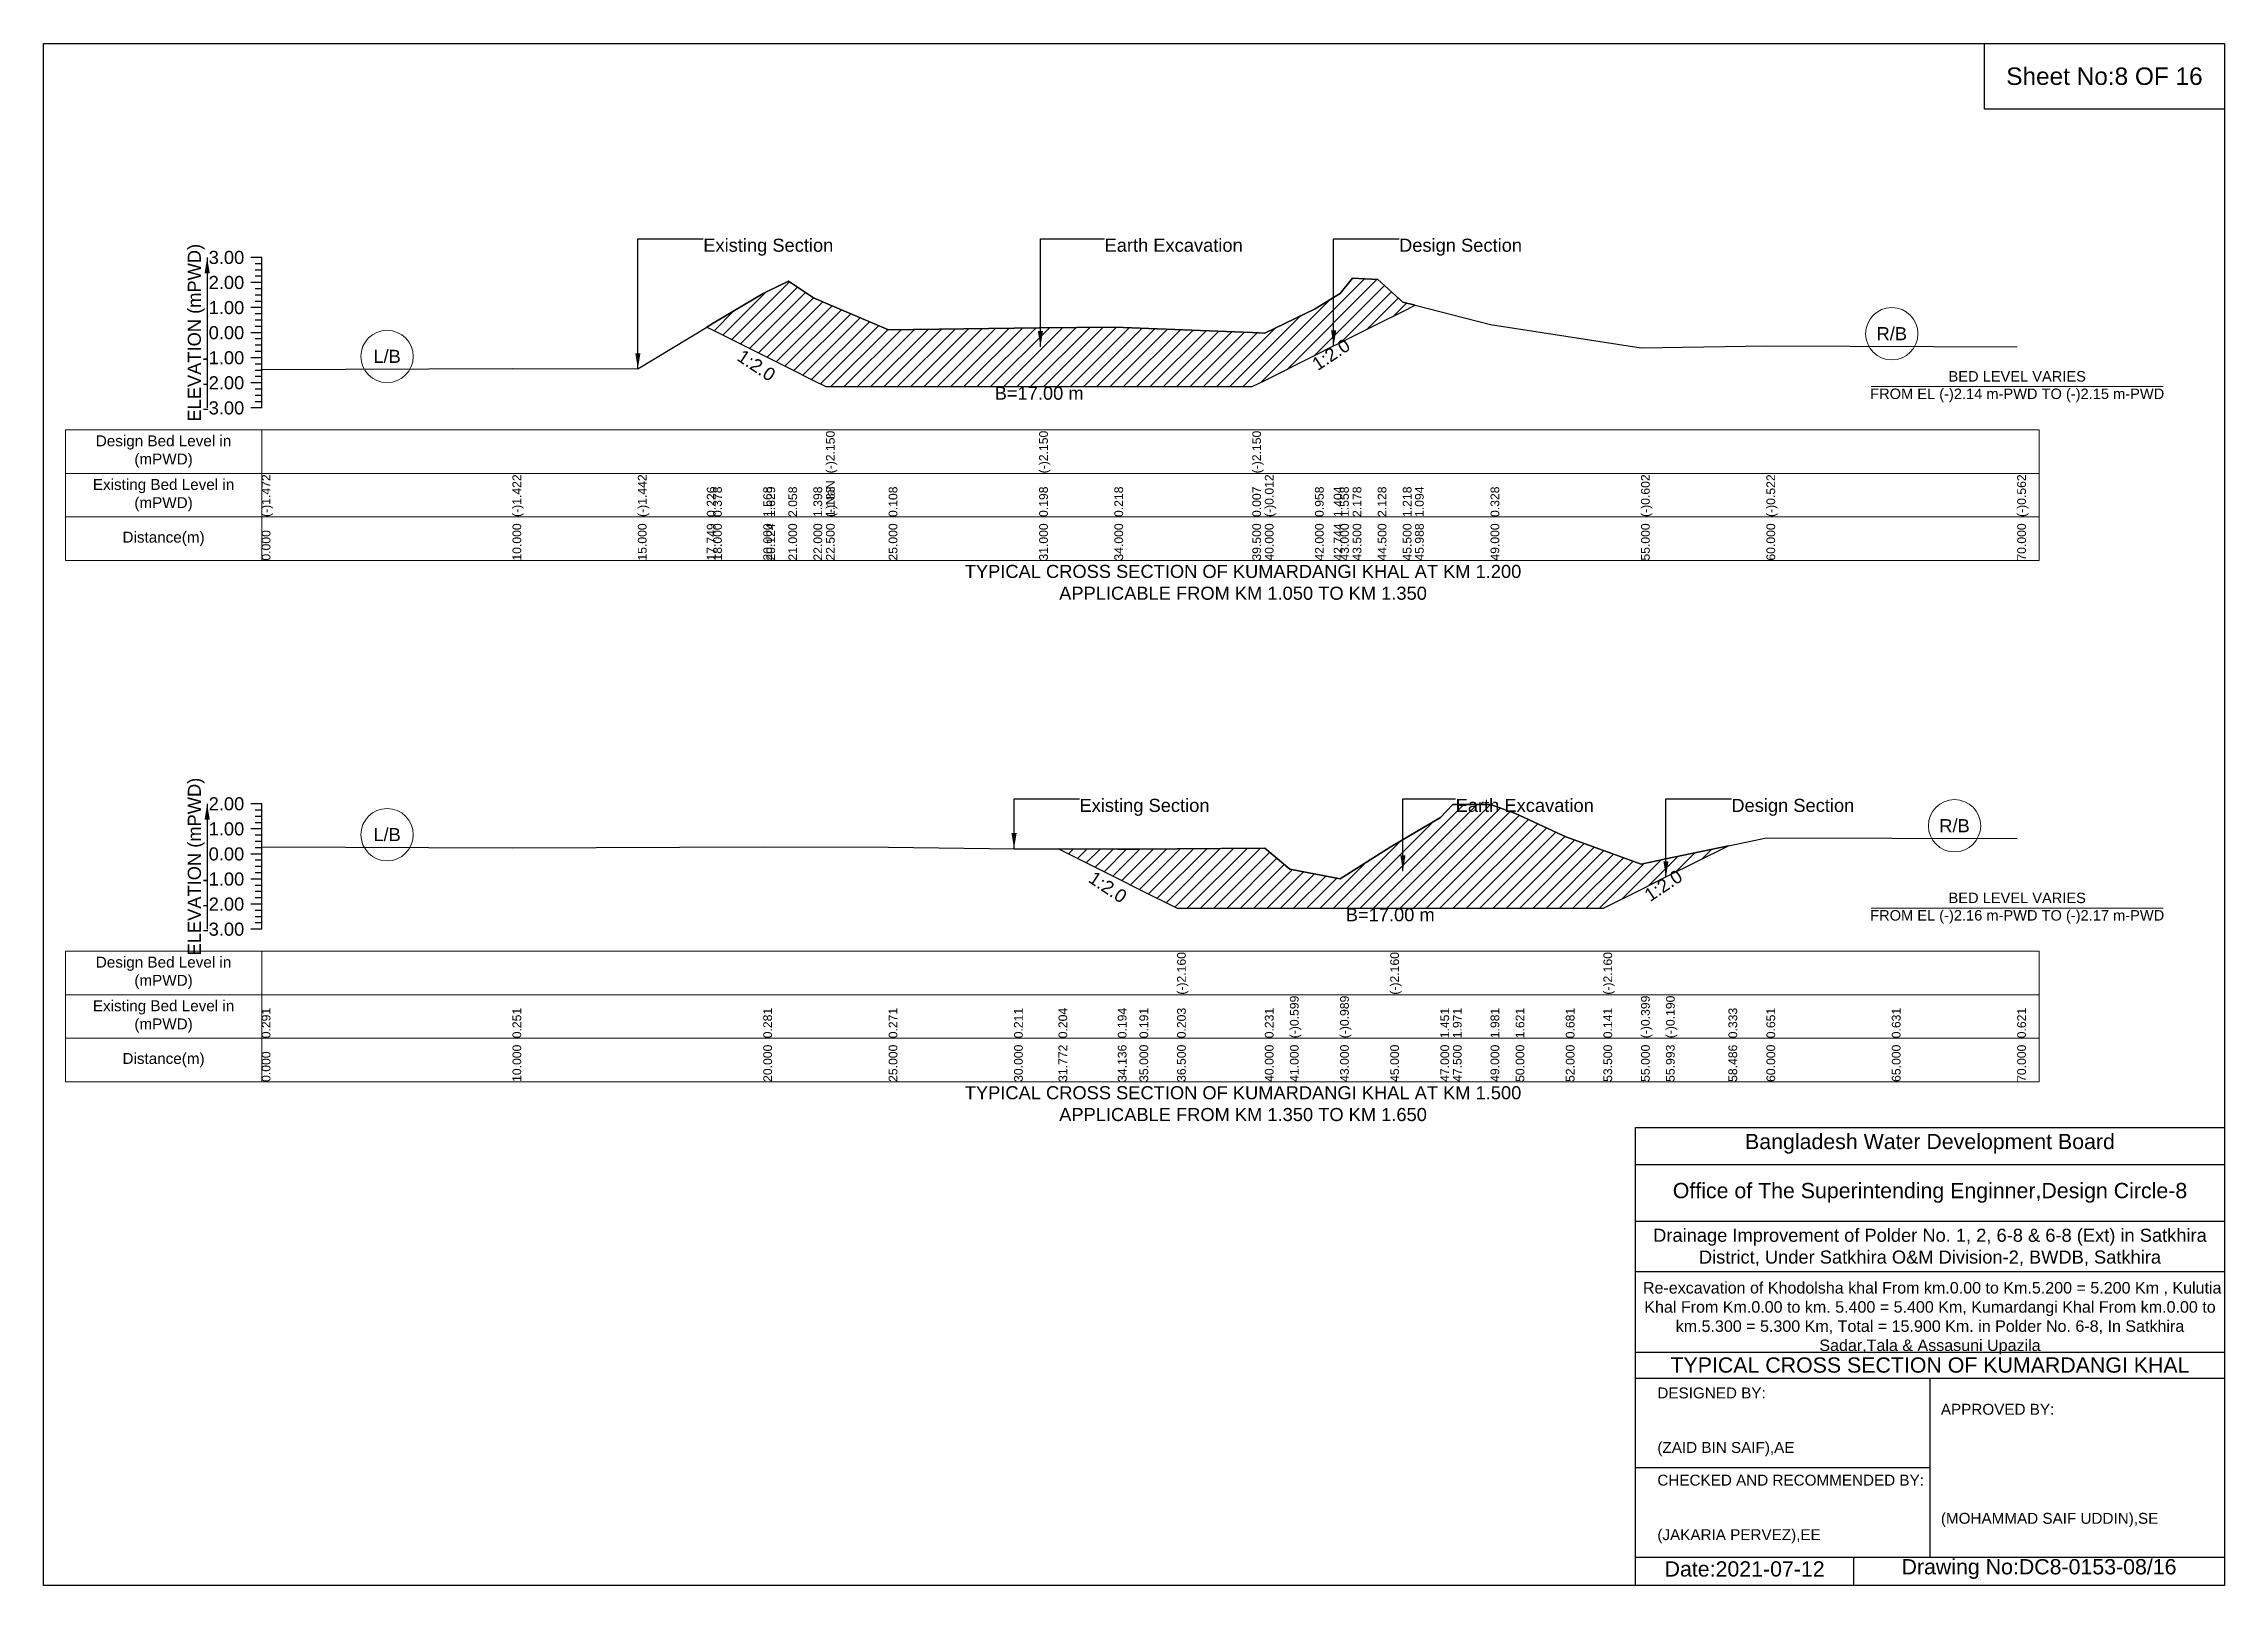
# Model space of a CAD drawing. Header units: inches. Extents: x 91000 to 568000, y -5656 to 0.
# Drawn here: x 480000 to 488000, y -5656 to 0 of the extents above; entities that cross this region are included whole.
import ezdxf

# ---------------------------------------------------------------- set-up
doc = ezdxf.new("R2010")
doc.units = ezdxf.units.IN
doc.header["$LTSCALE"] = 7
doc.header["$MEASUREMENT"] = 0
for name, color, linetype, lineweight in [('Cross section Data Border', 7, 'Continuous', 9), ('Cross Section Labels', 7, 'Continuous', 9), ('Existing_Bed_Level for Xsection', 7, 'Continuous', 25)]:
    doc.layers.add(name, color=color, linetype=linetype, lineweight=lineweight)
doc.styles.get("Standard").update_dxf_attribs({"font": 'arial.ttf'})
doc.dimstyles.get("Standard").update_dxf_attribs({"dimtxt": 0.18, "dimasz": 0.18, "dimexe": 0.18, "dimexo": 0.0625, "dimgap": 0.09, "dimtad": 0, "dimtih": 1, "dimtoh": 1, "dimdec": 4, "dimzin": 0, "dimdsep": 46, "dimtxsty": 'Standard', "dimcen": 0.09, "dimadec": 0, "dimazin": 0, "dimtfac": 1, "dimtdec": 4, "dimtofl": 0, "dimtmove": 0, "dimatfit": 3, "dimfxl": 1, "dimtolj": 1, "dimtzin": 0, "dimarcsym": 0})

msp = doc.modelspace()

# ---------------------------------------------------------------- texts
at = {"attachment_point": 5}
for s, insert, char_height in [('Sheet No:8 OF 16', (487560, -120), 64), ('Bangladesh Water Development Board', (486920, -4036), 56), ('Office of The Superintending Enginner,Design Circle-8', (486920, -4216), 56)]:
    msp.add_mtext(s, dxfattribs=dict(at, insert=insert, char_height=char_height))
for s, insert, char_height, width, attachment_point in [('Drainage Improvement of Polder No. 1, 2, 6-8 & 6-8 (Ext) in Satkhira District, Under Satkhira O&M Division-2, BWDB, Satkhira', (486920, -4416), 48, 2240, 5), (' Re-excavation of Khodolsha khal From km.0.00 to Km.5.200 = 5.200 Km , Kulutia Khal From Km.0.00 to km. 5.400 = 5.400 Km, Kumardangi Khal From km.0.00 to km.5.300 = 5.300 Km, Total = 15.900 Km. in Polder No. 6-8, In Satkhira Sadar,Tala & Assasuni Upazila', (486920, -4676), 42.1524, 2160, 5), ('TYPICAL CROSS SECTION OF KUMARDANGI KHAL', (486920, -4848), 56, 2240, 5), ('DESIGNED BY:^J^J^J(ZAID BIN SAIF),AE', (485920, -5056), 40, 1120, 4), ('APPROVED BY:^J^J^J^J^J^J(MOHAMMAD SAIF UDDIN),SE', (486960, -5216), 40, 1120, 4), ('CHECKED AND RECOMMENDED BY:^J^J^J(JAKARIA PERVEZ),EE', (485920, -5376), 40, 1120, 4), ('Date:2021-07-12', (486240, -5596), 56, 1120, 5), ('Drawing No:DC8-0153-08/16', (487320, -5596), 56, 1760, 5)]:
    msp.add_mtext(s, dxfattribs=dict(insert=insert, char_height=char_height, width=width, attachment_point=attachment_point))
at = {"layer": 'Cross section Data Border', "char_height": 40, "width": 640, "attachment_point": 5}
for s, insert in [('Design Bed Level in (mPWD)', (480440, -1496.6)), ('Existing Bed Level in (mPWD)', (480440, -1656.6)), ('Distance(m)', (480440, -1816.6)), ('Design Bed Level in (mPWD)', (480440, -3409)), ('Existing Bed Level in (mPWD)', (480440, -3569)), ('Distance(m)', (480440, -3729))]:
    msp.add_mtext(s, dxfattribs=dict(at, insert=insert))
at = {"layer": 'Cross Section Labels'}
for s, insert, char_height, attachment_point in [('Existing Section', (482420, -715.6), 48, 1), ('Earth Excavation', (483892, -715.6), 48, 1), ('Design Section', (484972.4, -715.6), 48, 1), ('R/B', (486780, -1064.4), 48, 5), ('L/B', (481260, -1147.7), 48, 5), ('B=17.00 m', (483652, -1258.4), 48, 2), ('BED LEVEL VARIES ^JFROM EL (-)2.14 m-PWD TO (-)2.15 m-PWD', (487240, -1258.4), 38.4, 5), ('TYPICAL CROSS SECTION OF KUMARDANGI KHAL AT KM 1.200^JAPPLICABLE FROM KM 1.050 TO KM 1.350', (484400, -1976.6), 48, 5), ('Existing Section', (483800, -2770.6), 48, 1), ('Earth Excavation', (485180, -2770.6), 48, 1), ('Design Section', (486191.4, -2770.6), 48, 1), ('L/B', (481260, -2902.1), 48, 5), ('R/B', (487010, -2869.4), 48, 5), ('BED LEVEL VARIES ^JFROM EL (-)2.16 m-PWD TO (-)2.17 m-PWD', (487240, -3171.7), 38.4, 5), ('B=17.00 m', (484940, -3171.7), 48, 2), ('TYPICAL CROSS SECTION OF KUMARDANGI KHAL AT KM 1.500^JAPPLICABLE FROM KM 1.350 TO KM 1.650', (484400, -3889), 48, 5)]:
    msp.add_mtext(s, dxfattribs=dict(at, insert=insert, char_height=char_height, attachment_point=attachment_point))
at = {"layer": 'Cross Section Labels', "char_height": 48, "attachment_point": 2}
for insert, rotation in [((484709.4, -1120.7), 33.69007), ((482628.4, -1160.6), 326.30993), ((485928.4, -3068.5), 33.69007), ((483917.5, -3074.5), 326.30993)]:
    msp.add_mtext('1:2.0', dxfattribs=dict(at, insert=insert, rotation=rotation))
at = {"layer": 'Existing_Bed_Level for Xsection', "rotation": 90}
for s, insert, char_height, attachment_point in [('ELEVATION (mPWD)', (480560, -1060.6), 48, 5), ('(-)2.150', (482870, -1576.6), 32, 1), ('(-)2.150', (483652, -1576.6), 32, 1), ('(-)2.150', (484434, -1576.6), 32, 1), ('(-)1.472', (480800, -1736.6), 32, 1), ('(-)1.422', (481720, -1736.6), 32, 1), ('(-)1.442', (482180, -1736.6), 32, 1), ('(-)0.012', (484480, -1736.6), 32, 1), ('(-)0.602', (485860, -1736.6), 32, 1), ('(-)0.522', (486320, -1736.6), 32, 1), ('(-)0.562', (487240, -1736.6), 32, 1), ('0.226', (482432.9, -1736.6), 32, 1), ('0.378', (482456, -1736.6), 32, 1), ('1.568', (482640, -1736.6), 32, 1), ('1.629', (482651.4, -1736.6), 32, 1), ('2.058', (482732, -1736.6), 32, 1), ('1.398', (482824, -1736.6), 32, 1), ('(-)NaN', (482870, -1736.6), 32, 1), ('1.183', (482870, -1736.6), 32, 1), ('1.183', (482870, -1736.6), 32, 1), ('0.108', (483100, -1736.6), 32, 1), ('0.198', (483652, -1736.6), 32, 1), ('0.198', (483652, -1736.6), 32, 1), ('0.198', (483652, -1736.6), 32, 1), ('0.218', (483928, -1736.6), 32, 1), ('0.007', (484434, -1736.6), 32, 1), ('0.007', (484434, -1736.6), 32, 1), ('0.007', (484434, -1736.6), 32, 1), ('0.958', (484664, -1736.6), 32, 1), ('1.404', (484732.4, -1736.6), 32, 1), ('1.558', (484756, -1736.6), 32, 1), ('2.178', (484802, -1736.6), 32, 1), ('2.128', (484894, -1736.6), 32, 1), ('1.218', (484986, -1736.6), 32, 1), ('1.094', (485030.9, -1736.6), 32, 1), ('0.328', (485308, -1736.6), 32, 1), ('0.000', (480800, -1896.6), 32, 1), ('10.000', (481720, -1896.6), 32, 1), ('15.000', (482180, -1896.6), 32, 1), ('17.749', (482432.9, -1896.6), 32, 1), ('18.000', (482456, -1896.6), 32, 1), ('20.000', (482640, -1896.6), 32, 1), ('20.124', (482651.4, -1896.6), 32, 1), ('21.000', (482732, -1896.6), 32, 1), ('22.000', (482824, -1896.6), 32, 1), ('22.500', (482870, -1896.6), 32, 1), ('22.500', (482870, -1896.6), 32, 1), ('22.500', (482870, -1896.6), 32, 1), ('25.000', (483100, -1896.6), 32, 1), ('31.000', (483652, -1896.6), 32, 1), ('31.000', (483652, -1896.6), 32, 1), ('31.000', (483652, -1896.6), 32, 1), ('34.000', (483928, -1896.6), 32, 1), ('39.500', (484434, -1896.6), 32, 1), ('39.500', (484434, -1896.6), 32, 1), ('39.500', (484434, -1896.6), 32, 1), ('40.000', (484480, -1896.6), 32, 1), ('42.000', (484664, -1896.6), 32, 1), ('42.744', (484732.4, -1896.6), 32, 1), ('43.000', (484756, -1896.6), 32, 1), ('43.500', (484802, -1896.6), 32, 1), ('44.500', (484894, -1896.6), 32, 1), ('45.500', (484986, -1896.6), 32, 1), ('45.988', (485030.9, -1896.6), 32, 1), ('49.000', (485308, -1896.6), 32, 1), ('55.000', (485860, -1896.6), 32, 1), ('60.000', (486320, -1896.6), 32, 1), ('70.000', (487240, -1896.6), 32, 1), ('ELEVATION (mPWD)', (480560, -3019), 48, 5), ('(-)2.160', (484158, -3489), 32, 1), ('(-)2.160', (484940, -3489), 32, 1), ('(-)2.160', (485722, -3489), 32, 1), ('(-)0.599', (484572, -3649), 32, 1), ('(-)0.989', (484756, -3649), 32, 1), ('(-)0.399', (485860, -3649), 32, 1), ('(-)0.190', (485951.4, -3649), 32, 1), ('0.291', (480800, -3649), 32, 1), ('0.251', (481720, -3649), 32, 1), ('0.281', (482640, -3649), 32, 1), ('0.271', (483100, -3649), 32, 1), ('0.271', (483100, -3649), 32, 1), ('0.271', (483100, -3649), 32, 1), ('0.271', (483100, -3649), 32, 1), ('0.211', (483560, -3649), 32, 1), ('0.204', (483723, -3649), 32, 1), ('0.194', (483940.5, -3649), 32, 1), ('0.191', (484020, -3649), 32, 1), ('0.203', (484158, -3649), 32, 1), ('0.203', (484158, -3649), 32, 1), ('0.203', (484158, -3649), 32, 1), ('0.231', (484480, -3649), 32, 1), ('1.451', (485124, -3649), 32, 1), ('1.971', (485170, -3649), 32, 1), ('1.981', (485308, -3649), 32, 1), ('1.621', (485400, -3649), 32, 1), ('0.681', (485584, -3649), 32, 1), ('0.141', (485722, -3649), 32, 1), ('0.141', (485722, -3649), 32, 1), ('0.141', (485722, -3649), 32, 1), ('0.333', (486180.7, -3649), 32, 1), ('0.651', (486320, -3649), 32, 1), ('0.631', (486780, -3649), 32, 1), ('0.621', (487240, -3649), 32, 1), ('10.000', (481720, -3809), 32, 1), ('20.000', (482640, -3809), 32, 1), ('25.000', (483100, -3809), 32, 1), ('30.000', (483560, -3809), 32, 1), ('31.772', (483723, -3809), 32, 1), ('34.136', (483940.5, -3809), 32, 1), ('35.000', (484020, -3809), 32, 1), ('36.500', (484158, -3809), 32, 1), ('36.500', (484158, -3809), 32, 1), ('36.500', (484158, -3809), 32, 1), ('40.000', (484480, -3809), 32, 1), ('41.000', (484572, -3809), 32, 1), ('43.000', (484756, -3809), 32, 1), ('45.000', (484940, -3809), 32, 1), ('45.000', (484940, -3809), 32, 1), ('45.000', (484940, -3809), 32, 1), ('47.000', (485124, -3809), 32, 1), ('47.500', (485170, -3809), 32, 1), ('49.000', (485308, -3809), 32, 1), ('50.000', (485400, -3809), 32, 1), ('52.000', (485584, -3809), 32, 1), ('53.500', (485722, -3809), 32, 1), ('53.500', (485722, -3809), 32, 1), ('53.500', (485722, -3809), 32, 1), ('55.000', (485860, -3809), 32, 1), ('55.993', (485951.4, -3809), 32, 1), ('58.486', (486180.7, -3809), 32, 1), ('60.000', (486320, -3809), 32, 1), ('65.000', (486780, -3809), 32, 1), ('70.000', (487240, -3809), 32, 1), ('0.000', (480800, -3809), 32, 1)]:
    msp.add_mtext(s, dxfattribs=dict(at, insert=insert, char_height=char_height, attachment_point=attachment_point))
at = {"layer": 'Existing_Bed_Level for Xsection', "char_height": 48, "attachment_point": 6}
for s, insert in [('3.00', (480736, -784.6)), ('2.00', (480736, -876.6)), ('1.00', (480736, -968.6)), ('0.00', (480736, -1060.6)), ('-1.00', (480736, -1152.6)), ('-2.00', (480736, -1244.6)), ('-3.00', (480736, -1336.6)), ('2.00', (480736, -2789)), ('1.00', (480736, -2881)), ('0.00', (480736, -2973)), ('-1.00', (480736, -3065)), ('-2.00', (480736, -3157)), ('-3.00', (480736, -3249))]:
    msp.add_mtext(s, dxfattribs=dict(at, insert=insert))

# ---------------------------------------------------------------- hatches: boundary and pattern name
at = {"layer": 'Existing_Bed_Level for Xsection'}
h = msp.add_hatch(dxfattribs=at)
h.set_pattern_fill('ANSI31', color=256, scale=276, style=0)
h.paths.add_polyline_path([(482432.9, -1039.8), (482456, -1051.4), (482640, -1143.4), (482651.4, -1149.1), (482732, -1189.4), (482824, -1235.4), (482870, -1258.4), (483100, -1258.4), (483652, -1258.4), (483928, -1258.4), (484434, -1258.4), (484480, -1235.4), (484664, -1143.4), (484732.4, -1109.2), (484756, -1097.4), (484802, -1074.4), (484894, -1028.4), (484986, -982.4), (485030.9, -959.9), (484986, -948.5), (484894, -864.8), (484802, -860.2), (484756, -917.2), (484732.4, -931.4), (484664, -972.4), (484480, -1061.7), (484434, -1059.9), (483928, -1040.5), (483652, -1042.4), (483100, -1050.6), (482870, -951.7), (482824, -932), (482732, -871.2), (482651.4, -910.7), (482640, -916.3), (482456, -1025.8)])
h = msp.add_hatch(dxfattribs=at)
h.set_pattern_fill('ANSI31', color=256, scale=276, style=0)
h.paths.add_polyline_path([(483723, -2954.3), (483940.5, -3063), (484020, -3102.7), (484158, -3171.7), (484480, -3171.7), (484572, -3171.7), (484756, -3171.7), (484940, -3171.7), (485124, -3171.7), (485170, -3171.7), (485308, -3171.7), (485400, -3171.7), (485584, -3171.7), (485722, -3171.7), (485860, -3102.7), (485951.4, -3057), (486180.7, -2942.4), (485951.4, -2990.5), (485860, -3009.7), (485722, -2960), (485584, -2910.4), (485400, -2823.9), (485308, -2790.8), (485170, -2791.7), (485124, -2839.5), (484940, -2948.1), (484756, -3064), (484572, -3028.1), (484480, -2951.8), (484158, -2954.3), (484020, -2955.4), (483940.5, -2955.1)])

# ---------------------------------------------------------------- linework, layer by layer
for points in [[(480000, 0), (488000, 0), (488000, -5656), (480000, -5656)], [(487120, 0), (488000, 0), (488000, -240), (487120, -240)]]:
    msp.add_lwpolyline(points, close=True)
for points in [[(485840, -5656), (485840, -3976), (488000, -3976)], [(485840, -4112), (488000, -4112)], [(485840, -4320), (488000, -4320)], [(485840, -4504), (488000, -4504)], [(485840, -4800), (488000, -4800)], [(485840, -4896), (488000, -4896)], [(486920, -4896), (486920, -5552)], [(485840, -5224), (486920, -5224)], [(485840, -5552), (488000, -5552)], [(486640, -5552), (486640, -5656)]]:
    msp.add_lwpolyline(points)
at = {"layer": 'Cross section Data Border'}
for points in [[(480080, -1416.6), (487320, -1416.6), (487320, -1896.6), (480080, -1896.6)], [(480080, -3329), (487320, -3329), (487320, -3809), (480080, -3809)]]:
    msp.add_lwpolyline(points, close=True, dxfattribs=at)
for points in [[(480800, -1416.6), (480800, -1896.6)], [(480080, -1576.6), (487320, -1576.6)], [(480080, -1736.6), (487320, -1736.6)], [(480800, -3329), (480800, -3809)], [(480080, -3489), (487320, -3489)], [(480080, -3649), (487320, -3649)]]:
    msp.add_lwpolyline(points, dxfattribs=at)
at = {"layer": 'Cross Section Labels'}
for points in [[(486704.2, -1258.4), (487775.8, -1258.4)], [(486704.2, -3171.7), (487775.8, -3171.7)]]:
    msp.add_lwpolyline(points, dxfattribs=at)
for centre in [(486780, -1064.4), (481260, -1147.7), (487010, -2869.4), (481260, -2902.1)]:
    msp.add_circle(centre, 96, dxfattribs=at)
at = {"layer": 'Existing_Bed_Level for Xsection'}
for points in [[(480800, -784.6), (480760, -784.6)], [(480800, -1336.6), (480800, -1244.6), (480800, -1152.6), (480800, -1060.6), (480800, -968.6), (480800, -876.6), (480800, -784.6)], [(480800, -876.6), (480760, -876.6)], [(480800, -807.6), (480776, -807.6)], [(480800, -830.6), (480776, -830.6)], [(480800, -853.6), (480776, -853.6)], [(480800, -1196), (481720, -1191.4), (482180, -1193.2), (482432.9, -1039.8), (482456, -1025.8), (482640, -916.3), (482651.4, -910.7), (482732, -871.2), (482824, -932), (482870, -951.7), (482870, -951.7), (483100, -1050.6), (483652, -1042.4), (483652, -1042.4), (483928, -1040.5), (484434, -1059.9), (484434, -1059.9), (484480, -1061.7), (484664, -972.4), (484732.4, -931.4), (484756, -917.2), (484802, -860.2), (484894, -864.8), (484986, -948.5), (485030.9, -959.9), (485308, -1030.4), (485860, -1116), (486320, -1108.6), (487240, -1112.3)], [(480800, -899.6), (480776, -899.6)], [(480800, -922.6), (480776, -922.6)], [(480800, -945.6), (480776, -945.6)], [(480800, -968.6), (480760, -968.6)], [(480800, -991.6), (480776, -991.6)], [(480800, -1014.6), (480776, -1014.6)], [(480800, -1037.6), (480776, -1037.6)], [(480800, -1060.6), (480760, -1060.6)], [(480800, -1083.6), (480776, -1083.6)], [(480800, -1106.6), (480776, -1106.6)], [(480800, -1152.6), (480760, -1152.6)], [(480800, -1129.6), (480776, -1129.6)], [(480800, -1175.6), (480776, -1175.6)], [(480800, -1198.6), (480776, -1198.6)], [(480800, -1244.6), (480760, -1244.6)], [(480800, -1221.6), (480776, -1221.6)], [(480800, -1267.6), (480776, -1267.6)], [(480800, -1336.6), (480760, -1336.6)], [(480800, -1290.6), (480776, -1290.6)], [(480800, -1313.6), (480776, -1313.6)], [(480800, -2789), (480760, -2789)], [(480800, -3249), (480800, -3157), (480800, -3065), (480800, -2973), (480800, -2881), (480800, -2789)], [(480800, -2946.2), (481720, -2949.9), (482640, -2947.2), (483100, -2948.1), (483560, -2953.6), (483723, -2954.3), (483940.5, -2955.1), (484020, -2955.4), (484158, -2954.3), (484158, -2954.3), (484480, -2951.8), (484572, -3028.1), (484756, -3064), (484940, -2948.1), (484940, -2948.1), (485124, -2839.5), (485170, -2791.7), (485308, -2790.8), (485400, -2823.9), (485584, -2910.4), (485722, -2960), (485722, -2960), (485860, -3009.7), (485951.4, -2990.5), (486180.7, -2942.4), (486320, -2913.1), (486780, -2915), (487240, -2915.9)], [(480800, -2812), (480776, -2812)], [(480800, -2835), (480776, -2835)], [(480800, -2858), (480776, -2858)], [(480800, -2881), (480760, -2881)], [(480800, -2904), (480776, -2904)], [(480800, -2927), (480776, -2927)], [(480800, -2950), (480776, -2950)], [(480800, -2973), (480760, -2973)], [(480800, -2996), (480776, -2996)], [(480800, -3019), (480776, -3019)], [(480800, -3065), (480760, -3065)], [(480800, -3042), (480776, -3042)], [(480800, -3088), (480776, -3088)], [(480800, -3111), (480776, -3111)], [(480800, -3157), (480760, -3157)], [(480800, -3134), (480776, -3134)], [(480800, -3180), (480776, -3180)], [(480800, -3249), (480760, -3249)], [(480800, -3203), (480776, -3203)], [(480800, -3226), (480776, -3226)]]:
    msp.add_lwpolyline(points, dxfattribs=at)
for points in [[(482432.9, -1039.8), (482456, -1051.4), (482640, -1143.4), (482651.4, -1149.1), (482732, -1189.4), (482824, -1235.4), (482870, -1258.4), (482870, -1258.4), (483100, -1258.4), (483652, -1258.4), (483652, -1258.4), (483928, -1258.4), (484434, -1258.4), (484434, -1258.4), (484480, -1235.4), (484664, -1143.4), (484732.4, -1109.2), (484756, -1097.4), (484802, -1074.4), (484894, -1028.4), (484986, -982.4), (485030.9, -959.9), (484986, -948.5), (484894, -864.8), (484802, -860.2), (484756, -917.2), (484732.4, -931.4), (484664, -972.4), (484480, -1061.7), (484434, -1059.9), (484434, -1059.9), (483928, -1040.5), (483652, -1042.4), (483652, -1042.4), (483100, -1050.6), (482870, -951.7), (482870, -951.7), (482824, -932), (482732, -871.2), (482651.4, -910.7), (482640, -916.3), (482456, -1025.8)], [(483723, -2954.3), (483940.5, -3063), (484020, -3102.7), (484158, -3171.7), (484158, -3171.7), (484480, -3171.7), (484572, -3171.7), (484756, -3171.7), (484940, -3171.7), (484940, -3171.7), (485124, -3171.7), (485170, -3171.7), (485308, -3171.7), (485400, -3171.7), (485584, -3171.7), (485722, -3171.7), (485722, -3171.7), (485860, -3102.7), (485951.4, -3057), (486180.7, -2942.4), (486180.7, -2942.4), (486180.7, -2942.4), (485951.4, -2990.5), (485860, -3009.7), (485722, -2960), (485722, -2960), (485584, -2910.4), (485400, -2823.9), (485308, -2790.8), (485170, -2791.7), (485124, -2839.5), (484940, -2948.1), (484940, -2948.1), (484756, -3064), (484572, -3028.1), (484480, -2951.8), (484158, -2954.3), (484158, -2954.3), (484020, -2955.4), (483940.5, -2955.1)]]:
    msp.add_lwpolyline(points, close=True, dxfattribs=at)

msp.set_redraw_order([(e.dxf.handle, doc.entitydb.next_handle()) for e in msp.query("TEXT MTEXT ATTDEF DIMENSION ARC_DIMENSION")])  # texts and dimensions are drawn at this point

# ---------------------------------------------------------------- leaders
at = {"layer": 'Cross Section Labels', "annotation_type": 0, "has_hookline": 1, "hookline_direction": 0}
for points, text_width in [([(482180, -1193.2), (482180, -715.6), (482419.9, -715.6)], 467.2), ([(483656.7, -1112.2), (483656.7, -715.6), (483891.9, -715.6)], 497), ([(484732.4, -1109.2), (484732.4, -715.6), (484972.4, -715.6)], 441.2), ([(483560, -2953.6), (483560, -2770.6), (483799.9, -2770.6)], 467.2), ([(484986.5, -3035.6), (484986.5, -2770.6), (485179.9, -2770.6)], 497), ([(485951.4, -3057), (485951.4, -2770.6), (486191.3, -2770.6)], 441.2)]:
    msp.add_leader(points, dimstyle='Standard', override={"dimasz": 57.6}, dxfattribs=dict(at, text_width=text_width))
at = {"layer": 'Existing_Bed_Level for Xsection'}
for points in [[(480600, -784.6), (480600, -1336.6)], [(480600, -2789), (480600, -3249)]]:
    msp.add_leader(points, dimstyle='Standard', override={"dimasz": 57.6}, dxfattribs=at)

doc.saveas('drawing.dxf')
